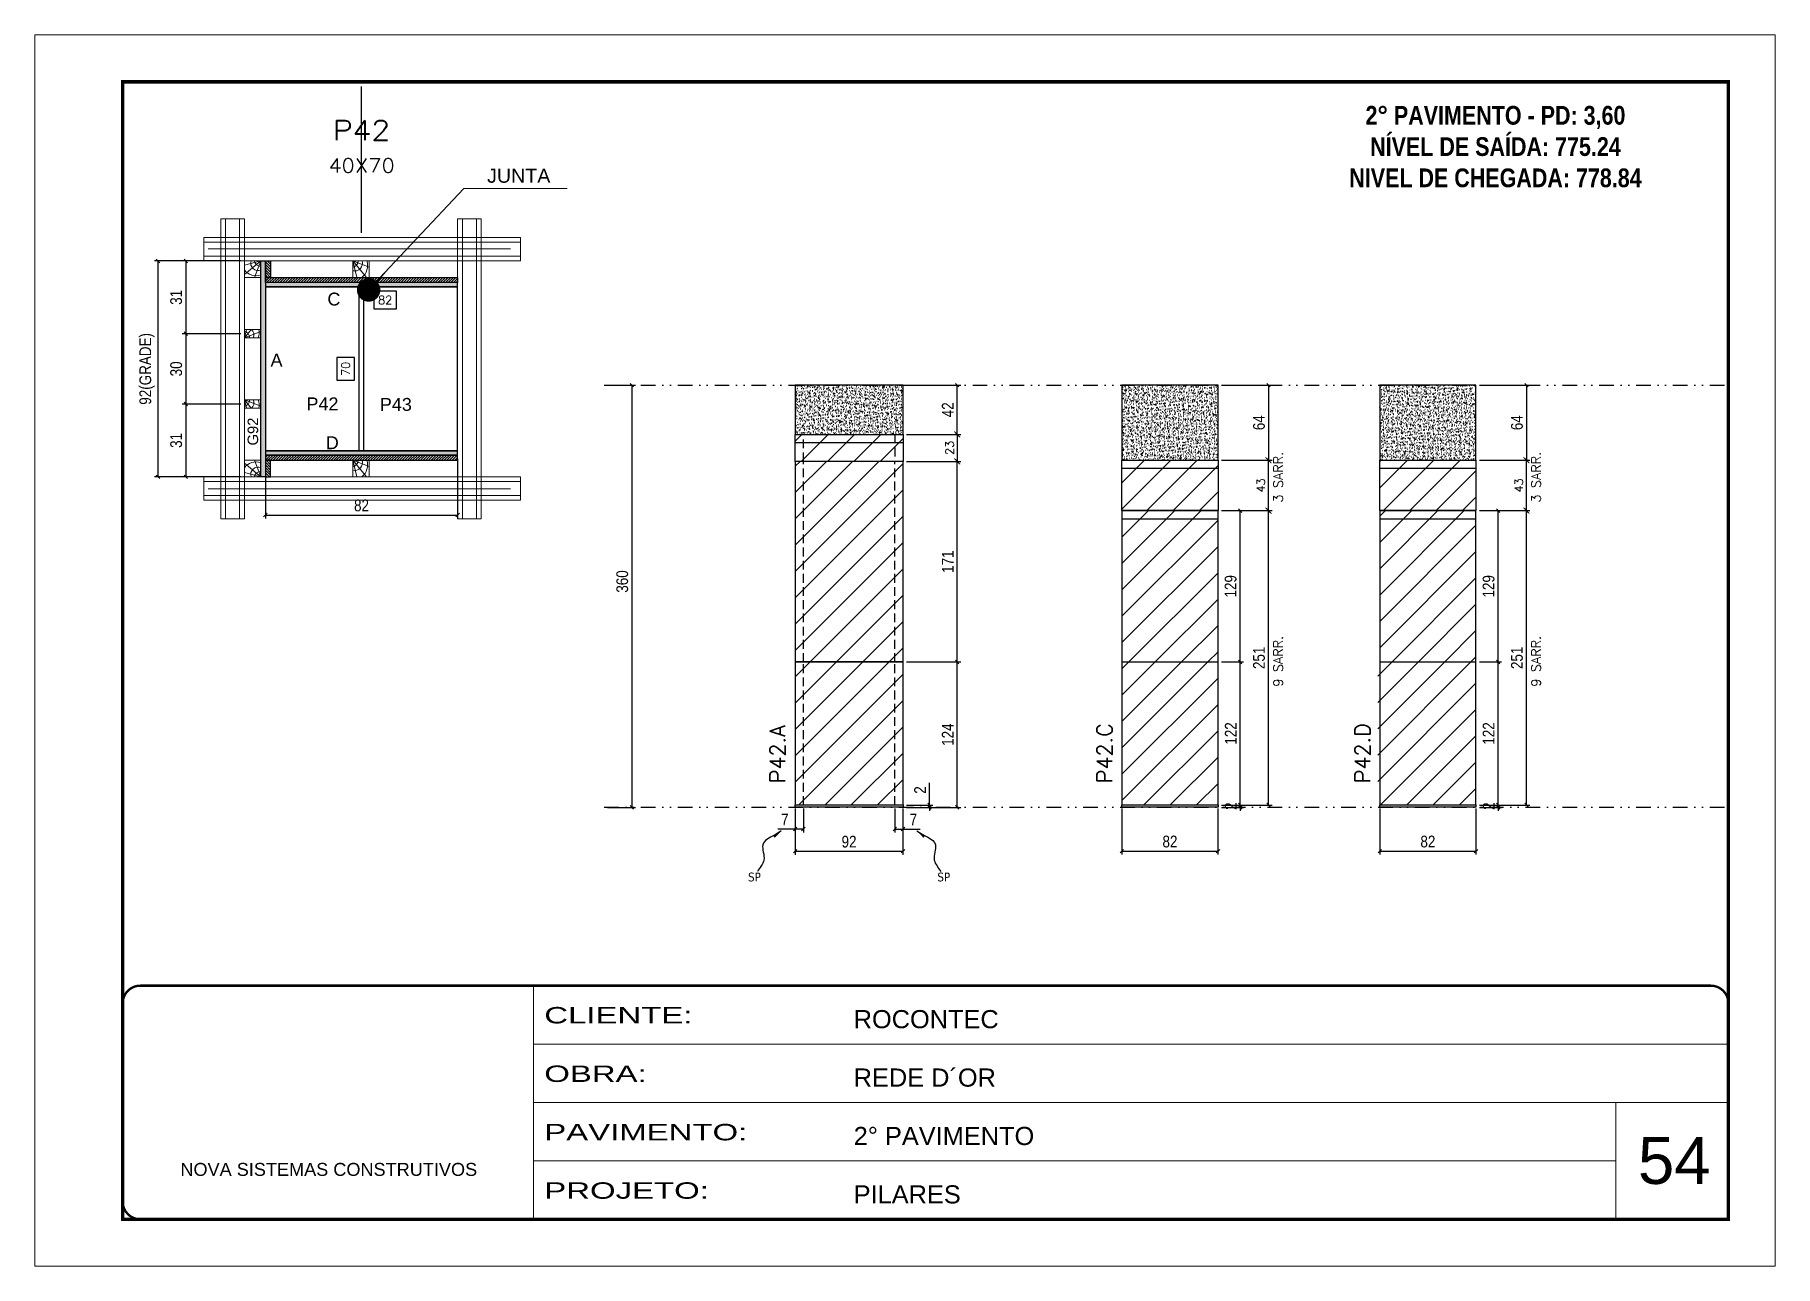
# Model space of a CAD drawing. Extents: x 2949 to 9203, y -16089 to 12527.
# Drawn here: x 4548 to 6033, y -3455 to -2405 of the extents above; entities that cross this region are included whole.
import ezdxf
from ezdxf.enums import TextEntityAlignment as Align

# ---------------------------------------------------------------- set-up
doc = ezdxf.new("R2010")
doc.units = 0
for name, pattern in [('CONTINUO', [0]), ('DASHED', [0.75, 0.5, -0.25]), ('DIVIDE2', [0.625, 0.25, -0.125, 0, -0.125, 0, -0.125]), ('HIDDEN', [0.375, 0.25, -0.125])]:
    doc.linetypes.add(name, pattern=pattern)
for name, color, linetype, lineweight in [('CARIMBO', 255, 'Continuous', 9), ('Folhas', 255, 'Continuous', 9), ('Hachura', 251, 'Continuous', 9), ('Madeira', 126, 'Continuous', 18), ('Perfil Metálico', 224, 'Continuous', 18), ('SARRAFO DE PRESSAO', 251, 'DASHED', 9), ('Texto Seção', 7, 'Continuous', 15)]:
    doc.layers.add(name, color=color, linetype=linetype, lineweight=lineweight)
for name, color, linetype in [('CHAPA', 1, 'Continuous'), ('COTA', 241, 'Continuous'), ('cotas', 4, 'Continuous'), ('MEIO_PONT', 93, 'Continuous'), ('NOMENCLATURA', 7, 'Continuous'), ('Nível', 160, 'Continuous'), ('Painéis', 200, 'Continuous'), ('SARR_2.2x7', 40, 'Continuous'), ('SARRAFO', 251, 'Continuous'), ('Sarrafo de Pressão', 42, 'HIDDEN'), ('texto', 7, 'Continuous'), ('Texto de Titulo', 7, 'Continuous'), ('Texto Qtd Sarr', 242, 'Continuous'), ('TEXTO_GERAL', 7, 'Continuous')]:
    doc.layers.add(name, color=color, linetype=linetype)
doc.styles.add('ARIAL', font='arial.ttf')
doc.styles.add('COTA TECNICA', font='techl___.ttf', dxfattribs={"height": 10})
doc.styles.add('COTA TECNICA 2X', font='techl___.ttf', dxfattribs={"height": 10})
doc.styles.add('COTA TECNICA-50', font='techl___.ttf', dxfattribs={"height": 10})
doc.styles.add('REGUA-120', font='ROMANS.shx', dxfattribs={"height": 15})
doc.styles.add('ROMANC', font='techb___.ttf', dxfattribs={"height": 2.5})
doc.styles.add('ROMANS', font='romans.shx')
doc.styles.add('SANSSERIF', font='sas_____.pfb')
doc.styles.get("Standard").update_dxf_attribs({"font": 'arial.ttf'})
doc.styles.add('Tecnologia', font='')
doc.styles.get('Tecnologia').set_extended_font_data('Forgotten Futurist')
doc.dimstyles.new('3x', dxfattribs={"dimtxt": 10, "dimasz": 5, "dimexe": 7, "dimexo": 5, "dimgap": 4, "dimtad": 1, "dimdec": 4, "dimlfac": 0.333333, "dimdsep": 46, "dimtxsty": 'Standard', "dimblk": 'DOT', "dimcen": 0.09, "dimclrd": 1, "dimclre": 1, "dimclrt": 2, "dimadec": 0, "dimazin": 2, "dimtfac": 1, "dimtdec": 4, "dimtmove": 0, "dimatfit": 3, "dimldrblk": 'DOT', "dimfxl": 1, "dimtolj": 1, "dimtzin": 0, "dimlwd": 9, "dimlwe": 9, "dimarcsym": 0})
doc.dimstyles.new('COTA PAINEL-50', dxfattribs={"dimtxt": 10, "dimasz": 3, "dimexe": 3, "dimexo": 3, "dimgap": 3, "dimtad": 1, "dimdec": 1, "dimzin": 12, "dimdsep": 46, "dimtxsty": 'COTA TECNICA-50', "dimblk1": 'OBLIQUE', "dimblk2": 'OBLIQUE', "dimsah": 1, "dimcen": 0.9, "dimclrd": 4, "dimclre": 4, "dimclrt": 240, "dimadec": 1, "dimazin": 3, "dimtfac": 1, "dimtdec": 1, "dimtmove": 0, "dimatfit": 3, "dimfxl": 1, "dimtolj": 1, "dimtzin": 12, "dimarcsym": 0})
doc.dimstyles.new('Cota Paínel', dxfattribs={"dimtxt": 7, "dimasz": 5, "dimexe": 3, "dimexo": 3, "dimgap": 3, "dimtad": 1, "dimdec": 1, "dimzin": 12, "dimdsep": 46, "dimtxsty": 'ROMANS', "dimblk": 'ARCHTICK', "dimcen": 0, "dimclrd": 4, "dimclre": 4, "dimclrt": 1, "dimadec": 1, "dimazin": 3, "dimtfac": 1, "dimtdec": 1, "dimtmove": 0, "dimatfit": 3, "dimldrblk": 'OBLIQUE', "dimfxl": 1, "dimtolj": 1, "dimtzin": 12, "dimarcsym": 0})
doc.dimstyles.new('PAINEL', dxfattribs={"dimtxt": 10, "dimasz": 3, "dimexe": 3, "dimexo": 3, "dimgap": 3, "dimtad": 1, "dimdec": 1, "dimzin": 12, "dimdsep": 46, "dimtxsty": 'COTA TECNICA', "dimblk1": 'OBLIQUE', "dimblk2": 'OBLIQUE', "dimsah": 1, "dimcen": 0.9, "dimclrd": 4, "dimclre": 4, "dimclrt": 240, "dimadec": 1, "dimazin": 3, "dimtfac": 1, "dimtdec": 1, "dimtmove": 0, "dimatfit": 3, "dimfxl": 1, "dimtolj": 1, "dimtzin": 12, "dimarcsym": 0})
doc.dimstyles.new('SECAO PILAR', dxfattribs={"dimtxt": 10, "dimasz": 3, "dimexe": 3, "dimexo": 3, "dimgap": 3, "dimtad": 1, "dimdec": 1, "dimlfac": 0.5, "dimzin": 12, "dimdsep": 46, "dimtxsty": 'COTA TECNICA 2X', "dimblk1": 'OBLIQUE', "dimblk2": 'OBLIQUE', "dimsah": 1, "dimcen": 0.9, "dimclrd": 256, "dimclre": 256, "dimclrt": 256, "dimadec": 1, "dimazin": 3, "dimtfac": 1, "dimtdec": 1, "dimtmove": 0, "dimatfit": 3, "dimfxl": 1, "dimtolj": 1, "dimtzin": 12, "dimarcsym": 0})
doc.dimstyles.new('SECÇÃO 2', dxfattribs={"dimtxt": 7, "dimasz": 6, "dimexe": 0.18, "dimexo": 2, "dimgap": -4, "dimtad": 3, "dimdec": 1, "dimlfac": 0.5, "dimzin": 12, "dimdsep": 46, "dimtxsty": 'ROMANS', "dimblk": 'ARCHTICK', "dimcen": 0.09, "dimse1": 1, "dimse2": 1, "dimsd1": 1, "dimsd2": 1, "dimclrd": 180, "dimclre": 5, "dimclrt": 1, "dimadec": 0, "dimazin": 3, "dimtfac": 1, "dimtdec": 1, "dimtofl": 0, "dimtmove": 0, "dimatfit": 3, "dimldrblk": 'ARCHTICK', "dimfxl": 1, "dimtolj": 1, "dimtzin": 0, "dimarcsym": 0})
doc.dimstyles.get("Standard").update_dxf_attribs({"dimtxt": 0.18, "dimasz": 0.18, "dimexe": 0.18, "dimexo": 0.0625, "dimgap": 0.09, "dimtad": 0, "dimtih": 1, "dimtoh": 1, "dimdec": 4, "dimzin": 0, "dimdsep": 46, "dimtxsty": 'Standard', "dimcen": 0.09, "dimadec": 0, "dimazin": 0, "dimtfac": 1, "dimtdec": 4, "dimtofl": 0, "dimtmove": 0, "dimatfit": 3, "dimfxl": 1, "dimtolj": 1, "dimtzin": 0, "dimarcsym": 0})
pattern_1 = [(45, (-127594.928, -34199.222), (-11.2253202, 11.2253202), [])]
pattern_2 = [(45, (-127749.46, -34199.222), (-11.2253202, 11.2253202), [])]
pattern_3 = [(50, (-673.6676, -7.241), (5.46554, -0.4781726), [0.5715, -6.2865]), (355, (-673.6676, -7.241), (-1.0573026, 5.7317054), [0.4572, -5.0292175]), (100.451445, (-673.212, -7.281), (4.4082374, 5.2535326), [0.4857003, -5.3427073]), (46.1842, (-673.6676, -5.717), (8.132371, -1.26127), [0.85725, -9.42975]), (96.63556, (-672.99, -5.822), (7.122124, 7.422784), [0.728551, -8.014068]), (351.18415, (-673.6676, -5.717), (7.122124, 7.422784), [0.685799, -7.543792]), (21, (-672.9056, -6.098), (4.5484317, -3.067956), [0.5715, -6.2865]), (326, (-672.9056, -6.098), (1.854061, 5.525639), [0.4572, -5.0292]), (71.451445, (-672.5265, -6.354), (6.4024926, 2.457683), [0.4857003, -5.342698]), (37.5, (-673.6676, -7.2411), (0.0926581, 2.53665117), [0, -4.96824, 0, -5.1054, 0, -5.04825]), (7.5, (-673.6676, -7.2411), (2.0045899, 3.0054172), [0, -2.91084, 0, -4.85394, 0, -1.92405]), (327.5, (-675.3668, -7.2411), (4.06771786, -0.1718623), [0, -1.905, 0, -5.9436, 0, -7.8867]), (317.5, (-676.1288, -7.241), (4.4438754, 0.7627947), [0, -2.4765, 0, -3.94716, 0, -5.6007])]
pattern_4 = [(45, (14313.2807, 20128.2445), (-1.12253202, 1.12253202), [])]

msp = doc.modelspace()

# ---------------------------------------------------------------- texts
at = {"color": 0, "linetype": 'Continuous', "ltscale": 5, "style": 'ARIAL'}
msp.add_text('JUNTA', height=12, dxfattribs=at).set_placement((4933.44, -2530.89))
at = {"layer": 'CARIMBO', "style": 'ARIAL'}
msp.add_text('54', height=40, dxfattribs=at).set_placement((5915.39, -3384.6))
at = {"layer": 'NOMENCLATURA', "color": 2, "insert": (5793.86, -2438.68), "char_height": 16, "attachment_point": 2, "style": 'ROMANC'}
msp.add_mtext_dynamic_manual_height_columns('\\P2° PAVIMENTO - PD: 3,60\\PNÍVEL DE SAÍDA: 775.24\\PNIVEL DE CHEGADA: 778.84', width=300.2766, gutter_width=1, heights=[0], dxfattribs=at)
at = {"layer": 'texto', "color": 0, "char_height": 7.5, "attachment_point": 5}
for insert in [(5161.57, -3122.95), (5323.12, -3122.95)]:
    msp.add_mtext('{\\fTahoma|b0|i0|c0|p34;\\C4;SP}', dxfattribs=dict(at, insert=insert))
at = {"layer": 'Texto Seção', "linetype": 'Continuous', "style": 'ROMANS'}
for s, p in [('3 SARR.', (5612.39, -2803.58)), ('3 SARR.', (5832.46, -2803.58)), ('9 SARR.', (5612.39, -2960.54)), ('9 SARR.', (5832.46, -2960.54))]:
    msp.add_text(s, height=8, rotation=90, dxfattribs=at).set_placement(p)
at = {"layer": 'Texto Seção', "char_height": 13, "width": 285.3299, "attachment_point": 7, "rotation": 90, "style": 'REGUA-120'}
for s, insert in [('P42.A', (5187.79, -3042.99)), ('P42.C', (5466.79, -3042.99)), ('P42.D', (5686.86, -3042.99))]:
    msp.add_mtext(s, dxfattribs=dict(at, insert=insert))
at = {"layer": 'TEXTO_GERAL', "style": 'ARIAL'}
for s, p in [('C', (4802.74, -2630.06)), ('A', (4753.79, -2682.12)), ('P42', (4792.97, -2719.45)), ('P43', (4855.59, -2719.89)), ('D', (4801.33, -2752.56))]:
    msp.add_text(s, height=11, dxfattribs=at).set_placement(p, align=Align.MIDDLE_CENTER)
at = {"layer": 'TEXTO_GERAL', "color": 0, "linetype": 'Continuous', "style": 'SANSSERIF'}
msp.add_text('G92', height=9, rotation=90, dxfattribs=at).set_placement((4733.6, -2754.9), align=Align.MIDDLE_LEFT)

# ---------------------------------------------------------------- blocks, each defined once
blk = doc.blocks.new('9999999999')
at = {"color": 30, "linetype": 'CONTINUO'}
for p, q in [((98564.6, 34230.2), (98564.6, 34429.4)), ((98564.6, 34379.6), (99584, 34379.6)), ((98564.6, 34329.8), (99488, 34329.8)), ((99584, 34329.8), (99488, 34329.8)), ((99488, 34329.8), (99488, 34230.2)), ((98564.6, 34280), (99488, 34280))]:
    blk.add_line(p, q, dxfattribs=at)
at = {"color": 30, "linetype": 'CONTINUO', "const_width": 2}
blk.add_lwpolyline([(99584, 34230.2), (99584, 34414.4, 0.414214), (99569, 34429.4), (98229, 34429.4, 0.414214), (98214, 34414.4), (98214, 34245.2, 0.414214), (98229, 34230.2), (99584, 34230.2)], format="xyb", dxfattribs=at)
at = {"layer": 'Folhas'}
blk.add_lwpolyline([(98139, 34190.2), (99624, 34190.2), (99624, 35240.2), (98139, 35240.2)], close=True, dxfattribs=at)
at = {"layer": 'Folhas', "color": 30, "const_width": 3}
blk.add_lwpolyline([(98214, 34230.2), (99584, 34230.2), (99584, 35200.2), (98214, 35200.2)], close=True, dxfattribs=at)
at = {"color": 7, "linetype": 'Continuous', "ltscale": 5, "style": 'ARIAL'}
for s, height, p in [('ROCONTEC', 15.48, (98837.7, 34393.1)), ('REDE D´OR', 15.48, (98837.7, 34343.3)), ('2° PAVIMENTO', 15.483, (98837.7, 34293.5)), ('NOVA SISTEMAS CONSTRUTIVOS', 11.059, (98263.2, 34267.2)), ('PILARES', 15.48, (98837.7, 34243.7))]:
    blk.add_text(s, height=height, dxfattribs=at).set_placement(p)
at = {"layer": 'Folhas', "color": 7, "style": 'Tecnologia', "width": 1.5}
for s, p in [('CLIENTE:', (98573.7, 34397.2)), ('OBRA:', (98573.7, 34347.3)), ('PAVIMENTO:', (98573.7, 34297.5)), ('PROJETO:', (98573.7, 34247.7))]:
    blk.add_text(s, height=14, dxfattribs=at).set_placement(p)
blk = doc.blocks.new('_Oblique')
at = {"color": 0, "linetype": 'ByBlock', "lineweight": -2}
blk.add_line((-0.5, -0.5), (0.5, 0.5), dxfattribs=at)
blk = doc.blocks.new('*D1886')
at = {"layer": 'cotas', "color": 4, "linetype": 'ByBlock', "lineweight": -2, "transparency": 16777216}
for p, q in [((5036.3, -2703.5), (5060, -2703.5)), ((5057, -2703.5), (5057, -3063.5)), ((5036.3, -3063.5), (5060, -3063.5))]:
    blk.add_line(p, q, dxfattribs=at)
at = {"layer": 'Defpoints', "color": 0, "linetype": 'ByBlock', "transparency": 16777216}
for p in [(5033.3, -2703.5), (5033.3, -3063.5), (5057, -3063.5)]:
    blk.add_point(p, dxfattribs=at)
at = {"layer": 'cotas', "color": 4, "linetype": 'ByBlock', "lineweight": -2, "transparency": 16777216, "xscale": 3, "yscale": 3, "zscale": 3}
for p, rotation in [((5057, -2703.5), 90), ((5057, -3063.5), 270)]:
    blk.add_blockref('_Oblique', p, dxfattribs=dict(at, rotation=rotation))
at = {"layer": 'cotas', "color": 240, "linetype": 'ByBlock', "transparency": 16777216, "insert": (5048.8, -2870.9), "char_height": 10, "attachment_point": 5, "rotation": 90, "style": 'COTA TECNICA'}
blk.add_mtext('\\A1;360', dxfattribs=at)
blk = doc.blocks.new('*D1868')
at = {"layer": 'COTA', "color": 4, "lineweight": -2, "transparency": 16777216}
for p, q in [((5196.3, -3064.5), (5196.3, -3103.9)), ((5288.3, -3064.5), (5288.3, -3103.9)), ((5196.3, -3100.9), (5288.3, -3100.9))]:
    blk.add_line(p, q, dxfattribs=at)
at = {"layer": 'Defpoints', "color": 0, "transparency": 16777216}
for p in [(5196.3, -3061.5), (5288.3, -3061.5), (5288.3, -3100.9)]:
    blk.add_point(p, dxfattribs=at)
at = {"layer": 'COTA', "color": 4, "lineweight": -2, "transparency": 16777216, "xscale": 3, "yscale": 3, "zscale": 3, "rotation": 180}
blk.add_blockref('_Oblique', (5196.3, -3100.9), dxfattribs=at)
at = {"layer": 'COTA', "color": 4, "lineweight": -2, "transparency": 16777216, "xscale": 3, "yscale": 3, "zscale": 3}
blk.add_blockref('_Oblique', (5288.3, -3100.9), dxfattribs=at)
at = {"layer": 'COTA', "color": 240, "transparency": 16777216, "insert": (5242.3, -3092.8), "char_height": 10, "attachment_point": 5, "style": 'COTA TECNICA'}
blk.add_mtext('\\A1;92', dxfattribs=at)
blk = doc.blocks.new('*D1869')
at = {"layer": 'COTA', "color": 4, "lineweight": -2, "transparency": 16777216}
for p, q in [((5291.3, -2703.5), (5337.6, -2703.5)), ((5334.6, -2745.5), (5334.6, -2703.5)), ((5291.3, -2745.5), (5337.6, -2745.5))]:
    blk.add_line(p, q, dxfattribs=at)
at = {"layer": 'Defpoints', "color": 0, "transparency": 16777216}
for p in [(5288.3, -2703.5), (5334.6, -2703.5), (5288.3, -2745.5)]:
    blk.add_point(p, dxfattribs=at)
at = {"layer": 'COTA', "color": 4, "lineweight": -2, "transparency": 16777216, "xscale": 3, "yscale": 3, "zscale": 3}
for p, rotation in [((5334.6, -2703.5), 90), ((5334.6, -2745.5), 270)]:
    blk.add_blockref('_Oblique', p, dxfattribs=dict(at, rotation=rotation))
at = {"layer": 'COTA', "color": 240, "transparency": 16777216, "insert": (5326.5, -2724.5), "char_height": 10, "attachment_point": 5, "rotation": 90, "style": 'COTA TECNICA'}
blk.add_mtext('\\A1;42', dxfattribs=at)
blk = doc.blocks.new('*D1870')
at = {"layer": 'COTA', "color": 4, "lineweight": -2, "transparency": 16777216}
for p, q in [((5196.3, -3066.5), (5196.3, -3085)), ((5203.3, -3064.5), (5203.3, -3085)), ((5196.3, -3082), (5181.6, -3082)), ((5203.3, -3082), (5196.3, -3082))]:
    blk.add_line(p, q, dxfattribs=at)
at = {"layer": 'Defpoints', "color": 0, "transparency": 16777216}
for p in [(5196.3, -3063.5), (5203.3, -3061.5), (5196.3, -3082)]:
    blk.add_point(p, dxfattribs=at)
at = {"layer": 'COTA', "color": 4, "lineweight": -2, "transparency": 16777216, "xscale": 3, "yscale": 3, "zscale": 3, "rotation": 180}
blk.add_blockref('_Oblique', (5196.3, -3082), dxfattribs=at)
at = {"layer": 'COTA', "color": 4, "lineweight": -2, "transparency": 16777216, "xscale": 3, "yscale": 3, "zscale": 3}
blk.add_blockref('_Oblique', (5203.3, -3082), dxfattribs=at)
at = {"layer": 'COTA', "color": 240, "transparency": 16777216, "insert": (5187.5, -3073.9), "char_height": 10, "attachment_point": 5, "style": 'COTA TECNICA-50'}
blk.add_mtext('\\A1;7', dxfattribs=at)
blk = doc.blocks.new('*D1871')
at = {"layer": 'COTA', "color": 4, "lineweight": -2, "transparency": 16777216}
for p, q in [((5281.3, -3064.5), (5281.3, -3085)), ((5288.3, -3066.5), (5288.3, -3085)), ((5281.3, -3082), (5288.3, -3082)), ((5288.3, -3082), (5303.1, -3082))]:
    blk.add_line(p, q, dxfattribs=at)
at = {"layer": 'Defpoints', "color": 0, "transparency": 16777216}
for p in [(5281.3, -3061.5), (5288.3, -3063.5), (5288.3, -3082)]:
    blk.add_point(p, dxfattribs=at)
at = {"layer": 'COTA', "color": 4, "lineweight": -2, "transparency": 16777216, "xscale": 3, "yscale": 3, "zscale": 3, "rotation": 180}
blk.add_blockref('_Oblique', (5281.3, -3082), dxfattribs=at)
at = {"layer": 'COTA', "color": 4, "lineweight": -2, "transparency": 16777216, "xscale": 3, "yscale": 3, "zscale": 3}
blk.add_blockref('_Oblique', (5288.3, -3082), dxfattribs=at)
at = {"layer": 'COTA', "color": 240, "transparency": 16777216, "insert": (5297.2, -3073.9), "char_height": 10, "attachment_point": 5, "style": 'COTA TECNICA-50'}
blk.add_mtext('\\A1;7', dxfattribs=at)
blk = doc.blocks.new('*D1872')
at = {"layer": 'COTA', "color": 4, "lineweight": -2, "transparency": 16777216}
for p, q in [((5291.3, -2939.5), (5337.6, -2939.5)), ((5334.6, -3063.5), (5334.6, -2939.5)), ((5291.3, -3063.5), (5337.6, -3063.5))]:
    blk.add_line(p, q, dxfattribs=at)
at = {"layer": 'Defpoints', "color": 0, "transparency": 16777216}
for p in [(5288.3, -2939.5), (5334.6, -2939.5), (5288.3, -3063.5)]:
    blk.add_point(p, dxfattribs=at)
at = {"layer": 'COTA', "color": 4, "lineweight": -2, "transparency": 16777216, "xscale": 3, "yscale": 3, "zscale": 3}
for p, rotation in [((5334.6, -2939.5), 90), ((5334.6, -3063.5), 270)]:
    blk.add_blockref('_Oblique', p, dxfattribs=dict(at, rotation=rotation))
at = {"layer": 'COTA', "color": 240, "transparency": 16777216, "insert": (5326.5, -3001.5), "char_height": 10, "attachment_point": 5, "rotation": 90, "style": 'COTA TECNICA-50'}
blk.add_mtext('\\A1;124', dxfattribs=at)
blk = doc.blocks.new('*D1873')
at = {"layer": 'COTA', "color": 4, "lineweight": -2, "transparency": 16777216}
for p, q in [((5310.9, -3061.5), (5310.9, -3042.7)), ((5291.3, -3061.5), (5313.9, -3061.5)), ((5291.3, -3063.5), (5313.9, -3063.5)), ((5310.9, -3063.5), (5310.9, -3061.5)), ((5310.9, -3063.5), (5310.9, -3066.5))]:
    blk.add_line(p, q, dxfattribs=at)
at = {"layer": 'Defpoints', "color": 0, "transparency": 16777216}
for p in [(5288.3, -3061.5), (5288.3, -3063.5), (5310.9, -3063.5)]:
    blk.add_point(p, dxfattribs=at)
at = {"layer": 'COTA', "color": 4, "lineweight": -2, "transparency": 16777216, "xscale": 3, "yscale": 3, "zscale": 3}
for p, rotation in [((5310.9, -3061.5), 270), ((5310.9, -3063.5), 90)]:
    blk.add_blockref('_Oblique', p, dxfattribs=dict(at, rotation=rotation))
at = {"layer": 'COTA', "color": 240, "transparency": 16777216, "insert": (5302.9, -3048.7), "char_height": 10, "attachment_point": 5, "rotation": 90, "style": 'COTA TECNICA-50'}
blk.add_mtext('\\A1;2', dxfattribs=at)
blk = doc.blocks.new('*D1874')
at = {"layer": 'COTA', "color": 180, "lineweight": -2, "transparency": 16777216}
for p, q in [((4820.3, -2679.9), (4805.3, -2679.9)), ((4805.3, -2679.9), (4805.3, -2699.2)), ((4820.3, -2699.2), (4820.3, -2679.9)), ((4805.3, -2699.2), (4820.3, -2699.2))]:
    blk.add_line(p, q, dxfattribs=at)
at = {"layer": 'Defpoints', "color": 0, "transparency": 16777216}
for p in [(4744.3, -2619.6), (4744.3, -2759.6), (4824.3, -2759.6)]:
    blk.add_point(p, dxfattribs=at)
at = {"layer": 'COTA', "color": 1, "transparency": 16777216, "insert": (4812.8, -2689.6), "char_height": 7, "attachment_point": 5, "rotation": 90, "style": 'ROMANS'}
blk.add_mtext('\\A1;70', dxfattribs=at)
blk = doc.blocks.new('_ArchTick')
at = {"color": 0, "linetype": 'ByBlock', "const_width": 0.15}
blk.add_lwpolyline([(-0.5, -0.5), (0.5, 0.5)], dxfattribs=at)
blk = doc.blocks.new('*D1875')
at = {"layer": 'COTA', "color": 180, "lineweight": -2, "transparency": 16777216}
for p, q in [((4856.2, -2623.4), (4836.8, -2623.4)), ((4836.8, -2623.4), (4836.8, -2638.4)), ((4856.2, -2638.4), (4856.2, -2623.4)), ((4836.8, -2638.4), (4856.2, -2638.4))]:
    blk.add_line(p, q, dxfattribs=at)
at = {"layer": 'Defpoints', "color": 0, "transparency": 16777216}
for p in [(4744.3, -2619.6), (4908.3, -2619.6), (4908.3, -2642.4)]:
    blk.add_point(p, dxfattribs=at)
at = {"layer": 'COTA', "color": 1, "transparency": 16777216, "insert": (4846.5, -2630.9), "char_height": 7, "attachment_point": 5, "style": 'ROMANS'}
blk.add_mtext('\\A1;82', dxfattribs=at)
blk = doc.blocks.new('titulo1')
at = {"layer": 'Defpoints', "color": 252, "linetype": 'HIDDEN', "ltscale": 2}
blk.add_line((0, 0), (0, 125), dxfattribs=at)
at = {"layer": 'Defpoints', "style": 'ROMANS', "oblique": 15}
blk.add_attdef('FOLHA', text='', height=10, dxfattribs=at).set_placement((0, 15.6), align=Align.MIDDLE_CENTER)
at = {"layer": 'Texto Qtd Sarr', "color": 3, "style": 'ROMANS', "oblique": 15}
for tag, height, p in [('TITULO', 17, (0, 71.4)), ('SEÇÃO', 12, (0, 41.5))]:
    blk.add_attdef(tag, text='', height=height, dxfattribs=at).set_placement(p, align=Align.MIDDLE_CENTER)
blk = doc.blocks.new('*D1876')
at = {"layer": 'COTA', "lineweight": -2, "transparency": 16777216}
for p, q in [((4723.3, -2597.6), (4649.6, -2597.6)), ((4652.6, -2597.6), (4652.6, -2781.6)), ((4723.3, -2781.6), (4649.6, -2781.6))]:
    blk.add_line(p, q, dxfattribs=at)
at = {"layer": 'Defpoints', "color": 0, "transparency": 16777216}
for p in [(4726.3, -2597.6), (4652.6, -2781.6), (4726.3, -2781.6)]:
    blk.add_point(p, dxfattribs=at)
at = {"layer": 'COTA', "lineweight": -2, "transparency": 16777216, "xscale": 3, "yscale": 3, "zscale": 3}
for p, rotation in [((4652.6, -2597.6), 90), ((4652.6, -2781.6), 270)]:
    blk.add_blockref('_Oblique', p, dxfattribs=dict(at, rotation=rotation))
at = {"layer": 'COTA', "transparency": 16777216, "insert": (4643.3, -2689.6), "char_height": 10, "attachment_point": 5, "rotation": 90, "style": 'COTA TECNICA 2X'}
blk.add_mtext('\\A1;92(GRADE)', dxfattribs=at)
blk = doc.blocks.new('*D1877')
at = {"layer": 'COTA', "lineweight": -2, "transparency": 16777216}
for p, q in [((4723.3, -2719.6), (4673.4, -2719.6)), ((4676.4, -2719.6), (4676.4, -2781.6)), ((4723.3, -2781.6), (4673.4, -2781.6))]:
    blk.add_line(p, q, dxfattribs=at)
at = {"layer": 'Defpoints', "color": 0, "transparency": 16777216}
for p in [(4726.3, -2719.6), (4676.4, -2781.6), (4726.3, -2781.6)]:
    blk.add_point(p, dxfattribs=at)
at = {"layer": 'COTA', "lineweight": -2, "transparency": 16777216, "xscale": 3, "yscale": 3, "zscale": 3}
for p, rotation in [((4676.4, -2719.6), 90), ((4676.4, -2781.6), 270)]:
    blk.add_blockref('_Oblique', p, dxfattribs=dict(at, rotation=rotation))
at = {"layer": 'COTA', "transparency": 16777216, "insert": (4668.2, -2750.6), "char_height": 10, "attachment_point": 5, "rotation": 90, "style": 'COTA TECNICA 2X'}
blk.add_mtext('\\A1;31', dxfattribs=at)
blk = doc.blocks.new('PONTALETE')
at = {"layer": 'Madeira'}
for q in [(2.71, 7), (7, 5.76), (7, 1.74)]:
    blk.add_line((0, 0), q, dxfattribs=at)
blk.add_lwpolyline([(0, 0), (7, 0), (7, 7), (0, 7)], close=True, dxfattribs=at)
for centre, radius, start, end in [((2.04, 0.06), 6.23, 37.28179, 109.09128), ((1.09, 0.9), 3.19, 343.60304, 109.98471), ((-0.21, -0.78), 3.09, 14.63219, 86.0383)]:
    blk.add_arc(centre, radius, start, end, dxfattribs=at)
blk = doc.blocks.new('MEIO PONTALETE')
at = {"layer": 'Madeira'}
for q in [(2.71, 7), (3.5, 2.88), (3.5, 0.87)]:
    blk.add_line((0, 0), q, dxfattribs=at)
blk.add_lwpolyline([(0, 0), (3.5, 0), (3.5, 7), (0, 7)], close=True, dxfattribs=at)
for centre, radius, start, end in [((2.04, 0.06), 6.23, 76.44987, 109.09128), ((1.09, 0.9), 3.19, 40.90626, 109.98471), ((-0.21, -0.78), 3.09, 14.63219, 86.0383)]:
    blk.add_arc(centre, radius, start, end, dxfattribs=at)
blk = doc.blocks.new('*D1878')
at = {"layer": 'COTA', "lineweight": -2, "transparency": 16777216}
for p, q in [((4723.3, -2597.6), (4673.4, -2597.6)), ((4676.4, -2597.6), (4676.4, -2659.6)), ((4723.3, -2659.6), (4673.4, -2659.6))]:
    blk.add_line(p, q, dxfattribs=at)
at = {"layer": 'Defpoints', "color": 0, "transparency": 16777216}
for p in [(4726.3, -2597.6), (4676.4, -2659.6), (4726.3, -2659.6)]:
    blk.add_point(p, dxfattribs=at)
at = {"layer": 'COTA', "lineweight": -2, "transparency": 16777216, "xscale": 3, "yscale": 3, "zscale": 3}
for p, rotation in [((4676.4, -2597.6), 90), ((4676.4, -2659.6), 270)]:
    blk.add_blockref('_Oblique', p, dxfattribs=dict(at, rotation=rotation))
at = {"layer": 'COTA', "transparency": 16777216, "insert": (4668.2, -2628.6), "char_height": 10, "attachment_point": 5, "rotation": 90, "style": 'COTA TECNICA 2X'}
blk.add_mtext('\\A1;31', dxfattribs=at)
blk = doc.blocks.new('*D1879')
at = {"layer": 'COTA', "lineweight": -2, "transparency": 16777216}
for p, q in [((4723.3, -2659.6), (4673.4, -2659.6)), ((4676.4, -2659.6), (4676.4, -2719.6)), ((4723.3, -2719.6), (4673.4, -2719.6))]:
    blk.add_line(p, q, dxfattribs=at)
at = {"layer": 'Defpoints', "color": 0, "transparency": 16777216}
for p in [(4726.3, -2659.6), (4676.4, -2719.6), (4726.3, -2719.6)]:
    blk.add_point(p, dxfattribs=at)
at = {"layer": 'COTA', "lineweight": -2, "transparency": 16777216, "xscale": 3, "yscale": 3, "zscale": 3}
for p, rotation in [((4676.4, -2659.6), 90), ((4676.4, -2719.6), 270)]:
    blk.add_blockref('_Oblique', p, dxfattribs=dict(at, rotation=rotation))
at = {"layer": 'COTA', "transparency": 16777216, "insert": (4668.2, -2689.6), "char_height": 10, "attachment_point": 5, "rotation": 90, "style": 'COTA TECNICA 2X'}
blk.add_mtext('\\A1;30', dxfattribs=at)
blk = doc.blocks.new('*D1887')
at = {"layer": 'COTA', "lineweight": -2, "transparency": 16777216}
for p, q in [((4744.3, -2766.2), (4744.3, -2817.2)), ((4908.3, -2766.2), (4908.3, -2817.2)), ((4744.3, -2814.2), (4908.3, -2814.2))]:
    blk.add_line(p, q, dxfattribs=at)
at = {"layer": 'Defpoints', "color": 0, "transparency": 16777216}
for p in [(4744.3, -2763.2), (4908.3, -2763.2), (4908.3, -2814.2)]:
    blk.add_point(p, dxfattribs=at)
at = {"layer": 'COTA', "lineweight": -2, "transparency": 16777216, "xscale": 3, "yscale": 3, "zscale": 3, "rotation": 180}
blk.add_blockref('_Oblique', (4744.3, -2814.2), dxfattribs=at)
at = {"layer": 'COTA', "lineweight": -2, "transparency": 16777216, "xscale": 3, "yscale": 3, "zscale": 3}
blk.add_blockref('_Oblique', (4908.3, -2814.2), dxfattribs=at)
at = {"layer": 'COTA', "transparency": 16777216, "insert": (4826.3, -2806.1), "char_height": 10, "attachment_point": 5, "style": 'COTA TECNICA 2X'}
blk.add_mtext('\\A1;82', dxfattribs=at)
blk = doc.blocks.new('*D1880')
at = {"layer": 'COTA', "color": 4, "lineweight": -2, "transparency": 16777216}
for p, q in [((5475.1, -3064.5), (5475.1, -3103.8)), ((5557.1, -3064.5), (5557.1, -3103.8)), ((5475.1, -3100.8), (5557.1, -3100.8))]:
    blk.add_line(p, q, dxfattribs=at)
at = {"layer": 'Defpoints', "color": 0, "transparency": 16777216}
for p in [(5475.1, -3061.5), (5557.1, -3061.5), (5557.1, -3100.8)]:
    blk.add_point(p, dxfattribs=at)
at = {"layer": 'COTA', "color": 4, "lineweight": -2, "transparency": 16777216, "xscale": 3, "yscale": 3, "zscale": 3, "rotation": 180}
blk.add_blockref('_Oblique', (5475.1, -3100.8), dxfattribs=at)
at = {"layer": 'COTA', "color": 4, "lineweight": -2, "transparency": 16777216, "xscale": 3, "yscale": 3, "zscale": 3}
blk.add_blockref('_Oblique', (5557.1, -3100.8), dxfattribs=at)
at = {"layer": 'COTA', "color": 240, "transparency": 16777216, "insert": (5516.1, -3092.7), "char_height": 10, "attachment_point": 5, "style": 'COTA TECNICA'}
blk.add_mtext('\\A1;82', dxfattribs=at)
blk = doc.blocks.new('*D1881')
at = {"layer": 'COTA', "color": 4, "lineweight": -2, "transparency": 16777216}
for p, q in [((5576, -3061.5), (5576, -3058.5)), ((5560.1, -3061.5), (5579, -3061.5)), ((5560.1, -3063.5), (5579, -3063.5)), ((5576, -3063.5), (5576, -3061.5)), ((5576, -3063.5), (5576, -3066.5))]:
    blk.add_line(p, q, dxfattribs=at)
at = {"layer": 'Defpoints', "color": 0, "transparency": 16777216}
for p in [(5557.1, -3061.5), (5557.1, -3063.5), (5576, -3061.5)]:
    blk.add_point(p, dxfattribs=at)
at = {"layer": 'COTA', "color": 4, "lineweight": -2, "transparency": 16777216, "xscale": 3, "yscale": 3, "zscale": 3}
for p, rotation in [((5576, -3061.5), 270), ((5576, -3063.5), 90)]:
    blk.add_blockref('_Oblique', p, dxfattribs=dict(at, rotation=rotation))
at = {"layer": 'COTA', "color": 240, "transparency": 16777216, "insert": (5568, -3062.5), "char_height": 10, "attachment_point": 5, "rotation": 90, "style": 'COTA TECNICA-50'}
blk.add_mtext('\\A1;2', dxfattribs=at)
blk = doc.blocks.new('*D1888')
at = {"layer": 'COTA', "color": 4, "linetype": 'ByBlock', "lineweight": -2, "transparency": 16777216}
for p, q in [((5560.1, -2703.5), (5603.2, -2703.5)), ((5600.2, -2703.5), (5600.2, -2767.5)), ((5560.1, -2767.5), (5603.2, -2767.5))]:
    blk.add_line(p, q, dxfattribs=at)
at = {"layer": 'Defpoints', "color": 0, "linetype": 'ByBlock', "transparency": 16777216}
for p in [(5557.1, -2703.5), (5557.1, -2767.5), (5600.2, -2767.5)]:
    blk.add_point(p, dxfattribs=at)
at = {"layer": 'COTA', "color": 4, "linetype": 'ByBlock', "lineweight": -2, "transparency": 16777216, "xscale": 3, "yscale": 3, "zscale": 3}
for p, rotation in [((5600.2, -2703.5), 90), ((5600.2, -2767.5), 270)]:
    blk.add_blockref('_Oblique', p, dxfattribs=dict(at, rotation=rotation))
at = {"layer": 'COTA', "color": 240, "linetype": 'ByBlock', "transparency": 16777216, "insert": (5592.1, -2735.5), "char_height": 10, "attachment_point": 5, "rotation": 90, "style": 'COTA TECNICA'}
blk.add_mtext('\\A1;64', dxfattribs=at)
blk = doc.blocks.new('*D1889')
at = {"layer": 'COTA', "color": 4, "linetype": 'ByBlock', "lineweight": -2, "transparency": 16777216}
for p, q in [((5560.1, -2810.5), (5603.2, -2810.5)), ((5600.2, -3061.5), (5600.2, -2810.5)), ((5560.1, -3061.5), (5603.2, -3061.5))]:
    blk.add_line(p, q, dxfattribs=at)
at = {"layer": 'Defpoints', "color": 0, "linetype": 'ByBlock', "transparency": 16777216}
for p in [(5557.1, -2810.5), (5600.2, -2810.5), (5557.1, -3061.5)]:
    blk.add_point(p, dxfattribs=at)
at = {"layer": 'COTA', "color": 4, "linetype": 'ByBlock', "lineweight": -2, "transparency": 16777216, "xscale": 3, "yscale": 3, "zscale": 3}
for p, rotation in [((5600.2, -2810.5), 90), ((5600.2, -3061.5), 270)]:
    blk.add_blockref('_Oblique', p, dxfattribs=dict(at, rotation=rotation))
at = {"layer": 'COTA', "color": 240, "linetype": 'ByBlock', "transparency": 16777216, "insert": (5592.1, -2936), "char_height": 10, "attachment_point": 5, "rotation": 90, "style": 'COTA TECNICA'}
blk.add_mtext('\\A1;251', dxfattribs=at)
blk = doc.blocks.new('*D1882')
at = {"layer": 'COTA', "color": 4, "lineweight": -2, "transparency": 16777216}
for p, q in [((5695.2, -3064.5), (5695.2, -3103.8)), ((5777.2, -3064.5), (5777.2, -3103.8)), ((5695.2, -3100.8), (5777.2, -3100.8))]:
    blk.add_line(p, q, dxfattribs=at)
at = {"layer": 'Defpoints', "color": 0, "transparency": 16777216}
for p in [(5695.2, -3061.5), (5777.2, -3061.5), (5777.2, -3100.8)]:
    blk.add_point(p, dxfattribs=at)
at = {"layer": 'COTA', "color": 4, "lineweight": -2, "transparency": 16777216, "xscale": 3, "yscale": 3, "zscale": 3, "rotation": 180}
blk.add_blockref('_Oblique', (5695.2, -3100.8), dxfattribs=at)
at = {"layer": 'COTA', "color": 4, "lineweight": -2, "transparency": 16777216, "xscale": 3, "yscale": 3, "zscale": 3}
blk.add_blockref('_Oblique', (5777.2, -3100.8), dxfattribs=at)
at = {"layer": 'COTA', "color": 240, "transparency": 16777216, "insert": (5736.2, -3092.7), "char_height": 10, "attachment_point": 5, "style": 'COTA TECNICA'}
blk.add_mtext('\\A1;82', dxfattribs=at)
blk = doc.blocks.new('*D1883')
at = {"layer": 'COTA', "color": 4, "lineweight": -2, "transparency": 16777216}
for p, q in [((5796.1, -3061.5), (5796.1, -3058.5)), ((5780.2, -3061.5), (5799.1, -3061.5)), ((5780.2, -3063.5), (5799.1, -3063.5)), ((5796.1, -3063.5), (5796.1, -3061.5)), ((5796.1, -3063.5), (5796.1, -3066.5))]:
    blk.add_line(p, q, dxfattribs=at)
at = {"layer": 'Defpoints', "color": 0, "transparency": 16777216}
for p in [(5777.2, -3061.5), (5777.2, -3063.5), (5796.1, -3061.5)]:
    blk.add_point(p, dxfattribs=at)
at = {"layer": 'COTA', "color": 4, "lineweight": -2, "transparency": 16777216, "xscale": 3, "yscale": 3, "zscale": 3}
for p, rotation in [((5796.1, -3061.5), 270), ((5796.1, -3063.5), 90)]:
    blk.add_blockref('_Oblique', p, dxfattribs=dict(at, rotation=rotation))
at = {"layer": 'COTA', "color": 240, "transparency": 16777216, "insert": (5788.1, -3062.5), "char_height": 10, "attachment_point": 5, "rotation": 90, "style": 'COTA TECNICA-50'}
blk.add_mtext('\\A1;2', dxfattribs=at)
blk = doc.blocks.new('*D1890')
at = {"layer": 'COTA', "color": 4, "linetype": 'ByBlock', "lineweight": -2, "transparency": 16777216}
for p, q in [((5780.2, -2703.5), (5823.3, -2703.5)), ((5820.3, -2703.5), (5820.3, -2767.5)), ((5780.2, -2767.5), (5823.3, -2767.5))]:
    blk.add_line(p, q, dxfattribs=at)
at = {"layer": 'Defpoints', "color": 0, "linetype": 'ByBlock', "transparency": 16777216}
for p in [(5777.2, -2703.5), (5777.2, -2767.5), (5820.3, -2767.5)]:
    blk.add_point(p, dxfattribs=at)
at = {"layer": 'COTA', "color": 4, "linetype": 'ByBlock', "lineweight": -2, "transparency": 16777216, "xscale": 3, "yscale": 3, "zscale": 3}
for p, rotation in [((5820.3, -2703.5), 90), ((5820.3, -2767.5), 270)]:
    blk.add_blockref('_Oblique', p, dxfattribs=dict(at, rotation=rotation))
at = {"layer": 'COTA', "color": 240, "linetype": 'ByBlock', "transparency": 16777216, "insert": (5812.2, -2735.5), "char_height": 10, "attachment_point": 5, "rotation": 90, "style": 'COTA TECNICA'}
blk.add_mtext('\\A1;64', dxfattribs=at)
blk = doc.blocks.new('*D1891')
at = {"layer": 'COTA', "color": 4, "linetype": 'ByBlock', "lineweight": -2, "transparency": 16777216}
for p, q in [((5780.2, -2810.5), (5823.3, -2810.5)), ((5820.3, -3061.5), (5820.3, -2810.5)), ((5780.2, -3061.5), (5823.3, -3061.5))]:
    blk.add_line(p, q, dxfattribs=at)
at = {"layer": 'Defpoints', "color": 0, "linetype": 'ByBlock', "transparency": 16777216}
for p in [(5777.2, -2810.5), (5820.3, -2810.5), (5777.2, -3061.5)]:
    blk.add_point(p, dxfattribs=at)
at = {"layer": 'COTA', "color": 4, "linetype": 'ByBlock', "lineweight": -2, "transparency": 16777216, "xscale": 3, "yscale": 3, "zscale": 3}
for p, rotation in [((5820.3, -2810.5), 90), ((5820.3, -3061.5), 270)]:
    blk.add_blockref('_Oblique', p, dxfattribs=dict(at, rotation=rotation))
at = {"layer": 'COTA', "color": 240, "linetype": 'ByBlock', "transparency": 16777216, "insert": (5812.2, -2936), "char_height": 10, "attachment_point": 5, "rotation": 90, "style": 'COTA TECNICA'}
blk.add_mtext('\\A1;251', dxfattribs=at)
blk = doc.blocks.new('_Dot')
at = {"color": 0, "linetype": 'ByBlock', "lineweight": -2}
blk.add_line((-0.5, 0), (-1, 0), dxfattribs=at)
at = {"color": 0, "linetype": 'ByBlock', "const_width": 0.5}
blk.add_lwpolyline([(-0.25, 0, 1), (0.25, 0, 1)], format="xyb", close=True, dxfattribs=at)
blk = doc.blocks.new('*D1892')
at = {"layer": 'COTA', "color": 4, "linetype": 'ByBlock', "lineweight": -2, "transparency": 16777216}
for p, q in [((5291.3, -2768.5), (5337.6, -2768.5)), ((5334.6, -2939.5), (5334.6, -2768.5)), ((5291.3, -2939.5), (5337.6, -2939.5))]:
    blk.add_line(p, q, dxfattribs=at)
at = {"layer": 'Defpoints', "color": 0, "linetype": 'ByBlock', "transparency": 16777216}
for p in [(5288.3, -2768.5), (5334.6, -2768.5), (5288.3, -2939.5)]:
    blk.add_point(p, dxfattribs=at)
at = {"layer": 'COTA', "color": 4, "linetype": 'ByBlock', "lineweight": -2, "transparency": 16777216, "xscale": 3, "yscale": 3, "zscale": 3}
for p, rotation in [((5334.6, -2768.5), 90), ((5334.6, -2939.5), 270)]:
    blk.add_blockref('_Oblique', p, dxfattribs=dict(at, rotation=rotation))
at = {"layer": 'COTA', "color": 240, "linetype": 'ByBlock', "transparency": 16777216, "insert": (5326.5, -2854), "char_height": 10, "attachment_point": 5, "rotation": 90, "style": 'COTA TECNICA'}
blk.add_mtext('\\A1;171', dxfattribs=at)
blk = doc.blocks.new('*D1893')
at = {"layer": 'COTA', "color": 4, "linetype": 'ByBlock', "lineweight": -2, "transparency": 16777216}
for p, q in [((5560.1, -2939.5), (5579, -2939.5)), ((5576, -3061.5), (5576, -2939.5)), ((5560.1, -3061.5), (5579, -3061.5))]:
    blk.add_line(p, q, dxfattribs=at)
at = {"layer": 'Defpoints', "color": 0, "linetype": 'ByBlock', "transparency": 16777216}
for p in [(5557.1, -2939.5), (5576, -2939.5), (5557.1, -3061.5)]:
    blk.add_point(p, dxfattribs=at)
at = {"layer": 'COTA', "color": 4, "linetype": 'ByBlock', "lineweight": -2, "transparency": 16777216, "xscale": 3, "yscale": 3, "zscale": 3}
for p, rotation in [((5576, -2939.5), 90), ((5576, -3061.5), 270)]:
    blk.add_blockref('_Oblique', p, dxfattribs=dict(at, rotation=rotation))
at = {"layer": 'COTA', "color": 240, "linetype": 'ByBlock', "transparency": 16777216, "insert": (5568, -3000.5), "char_height": 10, "attachment_point": 5, "rotation": 90, "style": 'COTA TECNICA'}
blk.add_mtext('\\A1;122', dxfattribs=at)
blk = doc.blocks.new('*D1894')
at = {"layer": 'COTA', "color": 4, "linetype": 'ByBlock', "lineweight": -2, "transparency": 16777216}
for p, q in [((5560.1, -2810.5), (5579, -2810.5)), ((5576, -2939.5), (5576, -2810.5)), ((5560.1, -2939.5), (5579, -2939.5))]:
    blk.add_line(p, q, dxfattribs=at)
at = {"layer": 'Defpoints', "color": 0, "linetype": 'ByBlock', "transparency": 16777216}
for p in [(5557.1, -2810.5), (5576, -2810.5), (5557.1, -2939.5)]:
    blk.add_point(p, dxfattribs=at)
at = {"layer": 'COTA', "color": 4, "linetype": 'ByBlock', "lineweight": -2, "transparency": 16777216, "xscale": 3, "yscale": 3, "zscale": 3}
for p, rotation in [((5576, -2810.5), 90), ((5576, -2939.5), 270)]:
    blk.add_blockref('_Oblique', p, dxfattribs=dict(at, rotation=rotation))
at = {"layer": 'COTA', "color": 240, "linetype": 'ByBlock', "transparency": 16777216, "insert": (5567.9, -2875), "char_height": 10, "attachment_point": 5, "rotation": 90, "style": 'COTA TECNICA'}
blk.add_mtext('\\A1;129', dxfattribs=at)
blk = doc.blocks.new('*D1895')
at = {"layer": 'COTA', "color": 4, "linetype": 'ByBlock', "lineweight": -2, "transparency": 16777216}
for p, q in [((5560.1, -2939.5), (5579, -2939.5)), ((5576, -3061.5), (5576, -2939.5)), ((5560.1, -3061.5), (5579, -3061.5))]:
    blk.add_line(p, q, dxfattribs=at)
at = {"layer": 'Defpoints', "color": 0, "linetype": 'ByBlock', "transparency": 16777216}
for p in [(5557.1, -2939.5), (5576, -2939.5), (5557.1, -3061.5)]:
    blk.add_point(p, dxfattribs=at)
at = {"layer": 'COTA', "color": 4, "linetype": 'ByBlock', "lineweight": -2, "transparency": 16777216, "xscale": 3, "yscale": 3, "zscale": 3}
for p, rotation in [((5576, -2939.5), 90), ((5576, -3061.5), 270)]:
    blk.add_blockref('_Oblique', p, dxfattribs=dict(at, rotation=rotation))
at = {"layer": 'COTA', "color": 240, "linetype": 'ByBlock', "transparency": 16777216, "insert": (5568, -3000.5), "char_height": 10, "attachment_point": 5, "rotation": 90, "style": 'COTA TECNICA'}
blk.add_mtext('\\A1;122', dxfattribs=at)
blk = doc.blocks.new('*D1884')
at = {"layer": 'COTA', "color": 4, "linetype": 'ByBlock', "lineweight": -2, "transparency": 16777216}
for p, q in [((5780.2, -2810.5), (5799.1, -2810.5)), ((5796.1, -2939.5), (5796.1, -2810.5)), ((5780.2, -2939.5), (5799.1, -2939.5))]:
    blk.add_line(p, q, dxfattribs=at)
at = {"layer": 'Defpoints', "color": 0, "linetype": 'ByBlock', "transparency": 16777216}
for p in [(5777.2, -2810.5), (5796.1, -2810.5), (5777.2, -2939.5)]:
    blk.add_point(p, dxfattribs=at)
at = {"layer": 'COTA', "color": 4, "linetype": 'ByBlock', "lineweight": -2, "transparency": 16777216, "xscale": 3, "yscale": 3, "zscale": 3}
for p, rotation in [((5796.1, -2810.5), 90), ((5796.1, -2939.5), 270)]:
    blk.add_blockref('_Oblique', p, dxfattribs=dict(at, rotation=rotation))
at = {"layer": 'COTA', "color": 240, "linetype": 'ByBlock', "transparency": 16777216, "insert": (5788, -2875), "char_height": 10, "attachment_point": 5, "rotation": 90, "style": 'COTA TECNICA'}
blk.add_mtext('\\A1;129', dxfattribs=at)
blk = doc.blocks.new('*D1885')
at = {"layer": 'COTA', "color": 4, "linetype": 'ByBlock', "lineweight": -2, "transparency": 16777216}
for p, q in [((5780.2, -2939.5), (5799.1, -2939.5)), ((5796.1, -3061.5), (5796.1, -2939.5)), ((5780.2, -3061.5), (5799.1, -3061.5))]:
    blk.add_line(p, q, dxfattribs=at)
at = {"layer": 'Defpoints', "color": 0, "linetype": 'ByBlock', "transparency": 16777216}
for p in [(5777.2, -2939.5), (5796.1, -2939.5), (5777.2, -3061.5)]:
    blk.add_point(p, dxfattribs=at)
at = {"layer": 'COTA', "color": 4, "linetype": 'ByBlock', "lineweight": -2, "transparency": 16777216, "xscale": 3, "yscale": 3, "zscale": 3}
for p, rotation in [((5796.1, -2939.5), 90), ((5796.1, -3061.5), 270)]:
    blk.add_blockref('_Oblique', p, dxfattribs=dict(at, rotation=rotation))
at = {"layer": 'COTA', "color": 240, "linetype": 'ByBlock', "transparency": 16777216, "insert": (5788, -3000.5), "char_height": 10, "attachment_point": 5, "rotation": 90, "style": 'COTA TECNICA'}
blk.add_mtext('\\A1;122', dxfattribs=at)
blk = doc.blocks.new('*D1896')
at = {"layer": 'COTA', "color": 4, "lineweight": -2, "transparency": 16777216}
for p, q in [((5291.3, -2745.5), (5337.6, -2745.5)), ((5334.6, -2745.5), (5334.6, -2768.5)), ((5291.3, -2768.5), (5337.6, -2768.5))]:
    blk.add_line(p, q, dxfattribs=at)
at = {"layer": 'Defpoints', "color": 0, "transparency": 16777216}
for p in [(5288.3, -2745.5), (5288.3, -2768.5), (5334.6, -2768.5)]:
    blk.add_point(p, dxfattribs=at)
at = {"layer": 'COTA', "color": 4, "lineweight": -2, "transparency": 16777216, "xscale": 5, "yscale": 5, "zscale": 5}
for p, rotation in [((5334.6, -2745.5), 90), ((5334.6, -2768.5), 270)]:
    blk.add_blockref('_ArchTick', p, dxfattribs=dict(at, rotation=rotation))
at = {"layer": 'COTA', "color": 1, "transparency": 16777216, "insert": (5328.1, -2757), "char_height": 7, "attachment_point": 5, "rotation": 90, "style": 'ROMANS'}
blk.add_mtext('\\A1;23', dxfattribs=at)
blk = doc.blocks.new('*D1897')
at = {"layer": 'COTA', "color": 4, "lineweight": -2, "transparency": 16777216}
for p, q in [((5780.2, -2767.5), (5823.3, -2767.5)), ((5820.3, -2810.5), (5820.3, -2767.5)), ((5780.2, -2810.5), (5823.3, -2810.5))]:
    blk.add_line(p, q, dxfattribs=at)
at = {"layer": 'Defpoints', "color": 0, "transparency": 16777216}
for p in [(5777.2, -2767.5), (5820.3, -2767.5), (5777.2, -2810.5)]:
    blk.add_point(p, dxfattribs=at)
at = {"layer": 'COTA', "color": 4, "lineweight": -2, "transparency": 16777216, "xscale": 5, "yscale": 5, "zscale": 5}
for p, rotation in [((5820.3, -2767.5), 90), ((5820.3, -2810.5), 270)]:
    blk.add_blockref('_ArchTick', p, dxfattribs=dict(at, rotation=rotation))
at = {"layer": 'COTA', "color": 1, "transparency": 16777216, "insert": (5813.8, -2789), "char_height": 7, "attachment_point": 5, "rotation": 90, "style": 'ROMANS'}
blk.add_mtext('\\A1;43', dxfattribs=at)
blk = doc.blocks.new('*D1898')
at = {"layer": 'COTA', "color": 4, "lineweight": -2, "transparency": 16777216}
for p, q in [((5560.1, -2767.5), (5603.2, -2767.5)), ((5600.2, -2810.5), (5600.2, -2767.5)), ((5560.1, -2810.5), (5603.2, -2810.5))]:
    blk.add_line(p, q, dxfattribs=at)
at = {"layer": 'Defpoints', "color": 0, "transparency": 16777216}
for p in [(5557.1, -2767.5), (5600.2, -2767.5), (5557.1, -2810.5)]:
    blk.add_point(p, dxfattribs=at)
at = {"layer": 'COTA', "color": 4, "lineweight": -2, "transparency": 16777216, "xscale": 5, "yscale": 5, "zscale": 5}
for p, rotation in [((5600.2, -2767.5), 90), ((5600.2, -2810.5), 270)]:
    blk.add_blockref('_ArchTick', p, dxfattribs=dict(at, rotation=rotation))
at = {"layer": 'COTA', "color": 1, "transparency": 16777216, "insert": (5593.7, -2789), "char_height": 7, "attachment_point": 5, "rotation": 90, "style": 'ROMANS'}
blk.add_mtext('\\A1;43', dxfattribs=at)

# ---------------------------------------------------------------- dimensions: what is measured, and where the dimension line sits
at = {"layer": 'COTA'}
dim = msp.add_linear_dim(base=(4652.55, -2781.56), p1=(4726.33, -2597.56), p2=(4726.33, -2781.56), angle=270, text='<>(GRADE)', dimstyle='SECAO PILAR', dxfattribs=at)
dim.commit()
dim.dimension.update_dxf_attribs({"geometry": '*D1876', "text_midpoint": (4643.33, -2689.56)})
for base, p1, p2, angle, dimstyle, picture, middle in [((4676.39, -2659.56), (4726.33, -2597.56), (4726.33, -2659.56), 270, 'SECAO PILAR', '*D1878', (4668.17, -2628.56)), ((4676.39, -2719.56), (4726.33, -2659.56), (4726.33, -2719.56), 270, 'SECAO PILAR', '*D1879', (4668.17, -2689.56)), ((4676.39, -2781.56), (4726.33, -2719.56), (4726.33, -2781.56), 270, 'SECAO PILAR', '*D1877', (4668.17, -2750.56)), ((5334.58, -2768.46), (5288.34, -2745.46), (5288.34, -2768.46), 90, 'Cota Paínel', '*D1896', (5328.08, -2756.96)), ((5600.2, -2767.46), (5557.12, -2810.46), (5557.12, -2767.46), 90, 'Cota Paínel', '*D1898', (5593.7, -2788.96)), ((5820.28, -2767.46), (5777.19, -2810.46), (5777.19, -2767.46), 90, 'Cota Paínel', '*D1897', (5813.78, -2788.96)), ((5334.58, -2939.46), (5288.34, -3063.46), (5288.34, -2939.46), 90, 'COTA PAINEL-50', '*D1872', (5326.51, -3001.46)), ((5196.34, -3081.97), (5203.34, -3061.46), (5196.34, -3063.46), 180, 'COTA PAINEL-50', '*D1870', (5187.48, -3073.9))]:
    dim = msp.add_linear_dim(base=base, p1=p1, p2=p2, angle=angle, dimstyle=dimstyle, dxfattribs=at)
    dim.commit()
    dim.dimension.update_dxf_attribs({"geometry": picture, "text_midpoint": middle})
for base, p1, p2, angle, dimstyle, picture, middle in [((4824.33, -2759.56), (4744.33, -2619.56), (4744.33, -2759.56), 270, 'SECÇÃO 2', '*D1874', (4824.33, -2689.56)), ((5310.87, -3063.46), (5288.34, -3061.46), (5288.34, -3063.46), 90, 'COTA PAINEL-50', '*D1873', (5310.87, -3048.71)), ((5576.03, -3061.46), (5557.12, -3063.46), (5557.12, -3061.46), 90, 'COTA PAINEL-50', '*D1881', (5576.03, -3062.46)), ((5796.1, -3061.46), (5777.19, -3063.46), (5777.19, -3061.46), 90, 'COTA PAINEL-50', '*D1883', (5796.1, -3062.46))]:
    dim = msp.add_linear_dim(base=base, p1=p1, p2=p2, angle=angle, dimstyle=dimstyle, dxfattribs=at)
    dim.commit()
    dim.dimension.update_dxf_attribs({"geometry": picture, "text_midpoint": middle, "dimtype": 160})
dim = msp.add_linear_dim(base=(4908.33, -2642.36), p1=(4744.33, -2619.56), p2=(4908.33, -2619.56), dimstyle='SECÇÃO 2', dxfattribs=at)
dim.commit()
dim.dimension.update_dxf_attribs({"geometry": '*D1875', "text_midpoint": (4846.51, -2642.36), "dimtype": 160})
dim = msp.add_linear_dim(base=(5334.58, -2703.46), p1=(5288.34, -2745.46), p2=(5288.34, -2703.46), angle=90, dimstyle='PAINEL', override={"dimarcsym": 2}, dxfattribs=at)
dim.commit()
dim.dimension.update_dxf_attribs({"geometry": '*D1869', "text_midpoint": (5334.58, -2724.46), "dimtype": 160})
at = {"layer": 'COTA', "linetype": 'ByBlock'}
for base, p1, p2, picture, middle in [((5600.2, -2767.46), (5557.12, -2703.46), (5557.12, -2767.46), '*D1888', (5592.1, -2735.46)), ((5820.28, -2767.46), (5777.19, -2703.46), (5777.19, -2767.46), '*D1890', (5812.17, -2735.46)), ((5334.58, -2768.46), (5288.34, -2939.46), (5288.34, -2768.46), '*D1892', (5326.51, -2853.96)), ((5600.2, -2810.46), (5557.12, -3061.46), (5557.12, -2810.46), '*D1889', (5592.09, -2935.96)), ((5820.28, -2810.46), (5777.19, -3061.46), (5777.19, -2810.46), '*D1891', (5812.17, -2935.96)), ((5576.03, -2939.46), (5557.12, -3061.46), (5557.12, -2939.46), '*D1893', (5567.97, -3000.46)), ((5576.03, -2939.46), (5557.12, -3061.46), (5557.12, -2939.46), '*D1895', (5567.97, -3000.46))]:
    dim = msp.add_linear_dim(base=base, p1=p1, p2=p2, angle=90, dimstyle='PAINEL', dxfattribs=at)
    dim.commit()
    dim.dimension.update_dxf_attribs({"geometry": picture, "text_midpoint": middle})
at = {"layer": 'COTA'}
for base, p1, p2, dimstyle, picture, middle in [((4908.33, -2814.2), (4744.33, -2763.16), (4908.33, -2763.16), 'SECAO PILAR', '*D1887', (4826.33, -2806.11)), ((5288.34, -3081.97), (5281.34, -3061.46), (5288.34, -3063.46), 'COTA PAINEL-50', '*D1871', (5297.21, -3073.9))]:
    dim = msp.add_linear_dim(base=base, p1=p1, p2=p2, dimstyle=dimstyle, dxfattribs=at)
    dim.commit()
    dim.dimension.update_dxf_attribs({"geometry": picture, "text_midpoint": middle})
at = {"layer": 'COTA', "linetype": 'ByBlock'}
for base, p1, p2, picture, middle in [((5576.03, -2810.46), (5557.12, -2939.46), (5557.12, -2810.46), '*D1894', (5567.94, -2874.96)), ((5796.1, -2810.46), (5777.19, -2939.46), (5777.19, -2810.46), '*D1884', (5788.01, -2874.96)), ((5796.1, -2939.46), (5777.19, -3061.46), (5777.19, -2939.46), '*D1885', (5788.04, -3000.46))]:
    dim = msp.add_linear_dim(base=base, p1=p1, p2=p2, angle=90, dimstyle='PAINEL', override={"dimtmove": 1}, dxfattribs=at)
    dim.commit()
    dim.dimension.update_dxf_attribs({"geometry": picture, "text_midpoint": middle})
at = {"layer": 'COTA'}
for base, p1, p2, picture, middle in [((5288.34, -3100.91), (5196.34, -3061.46), (5288.34, -3061.46), '*D1868', (5242.34, -3092.82)), ((5557.12, -3100.8), (5475.12, -3061.46), (5557.12, -3061.46), '*D1880', (5516.12, -3092.71)), ((5777.19, -3100.8), (5695.19, -3061.46), (5777.19, -3061.46), '*D1882', (5736.19, -3092.71))]:
    dim = msp.add_linear_dim(base=base, p1=p1, p2=p2, dimstyle='PAINEL', override={"dimarcsym": 2}, dxfattribs=at)
    dim.commit()
    dim.dimension.update_dxf_attribs({"geometry": picture, "text_midpoint": middle})
at = {"layer": 'cotas', "linetype": 'ByBlock'}
dim = msp.add_linear_dim(base=(5057, -3063.46), p1=(5033.28, -2703.46), p2=(5033.28, -3063.46), angle=90, dimstyle='PAINEL', dxfattribs=at)
dim.commit()
dim.dimension.update_dxf_attribs({"geometry": '*D1886', "text_midpoint": (5057, -2870.93), "dimtype": 160})

# ---------------------------------------------------------------- hatches: boundary and pattern name
at = {"layer": 'COTA', "linetype": 'ByBlock'}
h = msp.add_hatch(dxfattribs=at)
h.set_pattern_fill('AR-CONC', color=256, scale=0.03)
h.set_pattern_definition([(50, (-519.1347, -27.241), (5.46554, -0.4781726), [0.5715, -6.2865]), (355, (-519.1347, -27.241), (-1.0573026, 5.7317054), [0.4572, -5.0292175]), (100.45144, (-518.679, -27.281), (4.4082374, 5.2535326), [0.4857003, -5.3427073]), (46.1842, (-519.135, -25.717), (8.132371, -1.26127), [0.85725, -9.42975]), (96.63556, (-518.457, -25.822), (7.122124, 7.422784), [0.728551, -8.014068]), (351.18415, (-519.135, -25.717), (7.122124, 7.422784), [0.685799, -7.543792]), (21, (-518.3727, -26.098), (4.5484317, -3.067956), [0.5715, -6.2865]), (326, (-518.3727, -26.098), (1.854061, 5.525639), [0.4572, -5.0292]), (71.451445, (-517.9937, -26.354), (6.4024926, 2.457683), [0.4857003, -5.342698]), (37.5, (-519.1347, -27.2411), (0.0926581, 2.53665117), [0, -4.96824, 0, -5.1054, 0, -5.04825]), (7.5, (-519.1347, -27.2411), (2.0045899, 3.0054172), [0, -2.91084, 0, -4.85394, 0, -1.92405]), (327.5, (-520.834, -27.2411), (4.06771786, -0.1718623), [0, -1.905, 0, -5.9436, 0, -7.8867]), (317.5, (-521.596, -27.241), (4.4438754, 0.7627947), [0, -2.4765, 0, -3.94716, 0, -5.6007])])
h.paths.add_polyline_path([(5288.34, -2703.46), (5196.34, -2703.46), (5196.34, -2745.46), (5288.34, -2745.46)])
h = msp.add_hatch(dxfattribs=at)
h.set_pattern_fill('AR-CONC', color=256, scale=0.03)
h.set_pattern_definition(pattern_3)
h.paths.add_polyline_path([(5557.12, -2703.46), (5475.12, -2703.46), (5475.12, -2767.46), (5557.12, -2767.46)])
h = msp.add_hatch(dxfattribs=at)
h.set_pattern_fill('AR-CONC', color=256, scale=0.03)
h.set_pattern_definition(pattern_3)
h.paths.add_polyline_path([(5777.19, -2703.46), (5695.19, -2703.46), (5695.19, -2767.46), (5777.19, -2767.46)])
at = {"layer": 'Hachura'}
h = msp.add_hatch(color=256, dxfattribs=at)
h.dxf.hatch_style = 1
h.paths.add_polyline_path([(4744.33, -2781.56), (4740.33, -2781.56), (4740.33, -2597.56), (4744.33, -2597.56)])
h = msp.add_hatch(color=256, dxfattribs=at)
h.dxf.hatch_style = 1
h.paths.add_polyline_path([(4744.33, -2781.56), (4740.33, -2781.56), (4740.33, -2597.56), (4744.33, -2597.56)])
h = msp.add_hatch(dxfattribs=at)
h.set_pattern_fill('ANSI31', color=256, scale=0.5, angle=90, style=0)
h.set_pattern_definition([(135, (-18147.0793, 6526.3882), (-1.12253202, -1.12253202), [])])
h.paths.add_polyline_path([(4744.33, -2611.56), (4748.73, -2611.56), (4748.73, -2597.56), (4744.33, -2597.56)])
h = msp.add_hatch(dxfattribs=at)
h.set_pattern_fill('ANSI31', color=256, scale=0.5, style=0)
h.set_pattern_definition(pattern_4)
h.paths.add_polyline_path([(4908.33, -2615.96), (4908.33, -2611.56), (4744.33, -2611.56), (4744.33, -2615.96)])
h = msp.add_hatch(color=256, dxfattribs=at)
h.dxf.hatch_style = 1
h.paths.add_polyline_path([(4744.33, -2615.96), (4744.33, -2619.56), (4908.33, -2619.56), (4908.33, -2615.96)])
h = msp.add_hatch(color=256, dxfattribs=at)
h.dxf.hatch_style = 1
h.paths.add_polyline_path([(4744.33, -2615.96), (4744.33, -2619.56), (4908.33, -2619.56), (4908.33, -2615.96)])
h = msp.add_hatch(dxfattribs=at)
h.set_pattern_fill('ANSI31', color=256, scale=5)
h.paths.add_polyline_path([(5288.34, -2745.46), (5196.34, -2745.46), (5196.34, -2768.46), (5288.34, -2768.46)])
h = msp.add_hatch(color=256, dxfattribs=at)
h.dxf.hatch_style = 1
h.paths.add_polyline_path([(4744.33, -2759.56), (4744.33, -2763.16), (4908.33, -2763.16), (4908.33, -2759.56)])
h = msp.add_hatch(color=256, dxfattribs=at)
h.dxf.hatch_style = 1
h.paths.add_polyline_path([(4744.33, -2759.56), (4744.33, -2763.16), (4908.33, -2763.16), (4908.33, -2759.56)])
h = msp.add_hatch(dxfattribs=at)
h.set_pattern_fill('ANSI31', color=256, scale=0.5, style=0)
h.set_pattern_definition(pattern_4)
h.paths.add_polyline_path([(4908.33, -2763.16), (4908.33, -2767.56), (4744.33, -2767.56), (4744.33, -2763.16)])
h = msp.add_hatch(dxfattribs=at)
h.set_pattern_fill('ANSI31', color=256, scale=0.5, angle=90, style=0)
h.set_pattern_definition([(135, (-18147.0793, 6721.3882), (-1.12253202, -1.12253202), [])])
h.paths.add_polyline_path([(4744.33, -2767.56), (4748.73, -2767.56), (4748.73, -2781.56), (4744.33, -2781.56)])
at = {"layer": 'Hachura', "linetype": 'ByBlock'}
h = msp.add_hatch(dxfattribs=at)
h.set_pattern_fill('ANSI31', color=256, scale=5)
h.set_pattern_definition(pattern_1)
h.paths.add_polyline_path([(5288.34, -2768.46), (5196.34, -2768.46), (5196.34, -2939.46), (5288.34, -2939.46)])
at = {"layer": 'Hachura'}
h = msp.add_hatch(dxfattribs=at)
h.set_pattern_fill('ANSI31', color=256, scale=5)
h.paths.add_polyline_path([(5557.12, -2767.46), (5475.12, -2767.46), (5475.12, -2810.46), (5557.12, -2810.46)])
h = msp.add_hatch(dxfattribs=at)
h.set_pattern_fill('ANSI31', color=256, scale=5)
h.paths.add_polyline_path([(5777.19, -2767.46), (5695.19, -2767.46), (5695.19, -2810.46), (5777.19, -2810.46)])
at = {"layer": 'Hachura', "linetype": 'ByBlock'}
h = msp.add_hatch(dxfattribs=at)
h.set_pattern_fill('ANSI31', color=256, scale=5)
h.set_pattern_definition(pattern_2)
h.paths.add_polyline_path([(5557.12, -2810.46), (5475.12, -2810.46), (5475.12, -2939.46), (5557.12, -2939.46)])
h = msp.add_hatch(dxfattribs=at)
h.set_pattern_fill('ANSI31', color=256, scale=5)
h.set_pattern_definition(pattern_2)
h.paths.add_polyline_path([(5777.19, -2810.46), (5695.19, -2810.46), (5695.19, -2939.46), (5777.19, -2939.46)])
h = msp.add_hatch(dxfattribs=at)
h.set_pattern_fill('ANSI31', color=256, scale=5)
h.set_pattern_definition(pattern_1)
h.paths.add_polyline_path([(5288.34, -2939.46), (5196.34, -2939.46), (5196.34, -3061.46), (5288.34, -3061.46)])
h = msp.add_hatch(dxfattribs=at)
h.set_pattern_fill('ANSI31', color=256, scale=5)
h.set_pattern_definition(pattern_2)
h.paths.add_polyline_path([(5557.12, -2939.46), (5475.12, -2939.46), (5475.12, -3061.46), (5557.12, -3061.46)])
h = msp.add_hatch(dxfattribs=at)
h.set_pattern_fill('ANSI31', color=256, scale=5)
h.set_pattern_definition(pattern_2)
h.paths.add_polyline_path([(5777.19, -2939.46), (5693.55, -2939.46), (5693.55, -3061.46), (5777.19, -3061.46)])

# ---------------------------------------------------------------- linework, layer by layer
at = {"layer": 'CHAPA'}
for p, q in [((4824.33, -2759.56), (4824.33, -2619.56)), ((4828.33, -2759.56), (4828.33, -2619.56))]:
    msp.add_line(p, q, dxfattribs=at)
for points in [[(4744.33, -2781.56), (4740.33, -2781.56), (4740.33, -2597.56), (4744.33, -2597.56)], [(4744.33, -2781.56), (4740.33, -2781.56), (4740.33, -2597.56), (4744.33, -2597.56)], [(4744.33, -2615.96), (4744.33, -2619.56), (4908.33, -2619.56), (4908.33, -2615.96)], [(4744.33, -2615.96), (4744.33, -2619.56), (4908.33, -2619.56), (4908.33, -2615.96)], [(4744.33, -2759.56), (4744.33, -2763.16), (4908.33, -2763.16), (4908.33, -2759.56)], [(4744.33, -2759.56), (4744.33, -2763.16), (4908.33, -2763.16), (4908.33, -2759.56)]]:
    msp.add_lwpolyline(points, close=True, dxfattribs=at)
at = {"layer": 'COTA', "linetype": 'ByBlock'}
for points in [[(5196.34, -2745.46), (5288.34, -2745.46), (5288.34, -2703.46), (5196.34, -2703.46)], [(5475.12, -2767.46), (5557.12, -2767.46), (5557.12, -2703.46), (5475.12, -2703.46)], [(5695.19, -2767.46), (5777.19, -2767.46), (5777.19, -2703.46), (5695.19, -2703.46)]]:
    msp.add_lwpolyline(points, close=True, dxfattribs=at)
at = {"layer": 'Hachura'}
for p, q in [((4695.53, -2587.27), (4953.33, -2587.26)), ((4695.53, -2791.86), (4953.33, -2791.86))]:
    msp.add_line(p, q, dxfattribs=at)
at = {"layer": 'Madeira'}
msp.add_lwpolyline([(4740.33, -2781.56), (4726.33, -2781.56), (4726.33, -2597.56), (4740.33, -2597.56)], close=True, dxfattribs=at)
at = {"layer": 'Nível', "color": 4, "linetype": 'DIVIDE2', "ltscale": 50}
for p, q in [((5033.28, -2703.46), (5992.53, -2703.46)), ((5033.28, -3063.46), (5992.53, -3063.46))]:
    msp.add_line(p, q, dxfattribs=at)
at = {"layer": 'Painéis'}
for p, q in [((5196.34, -2745.46), (5288.34, -2745.46)), ((5196.34, -2768.46), (5196.34, -2745.46)), ((5288.34, -2745.46), (5288.34, -2768.46)), ((5288.34, -2768.46), (5196.34, -2768.46)), ((5475.12, -2810.46), (5557.12, -2810.46)), ((5557.12, -2810.46), (5475.12, -2810.46)), ((5475.12, -2810.46), (5475.12, -2810.46)), ((5557.12, -2810.46), (5557.12, -2810.46)), ((5475.12, -2939.46), (5557.12, -2939.46)), ((5695.19, -2939.46), (5777.19, -2939.46))]:
    msp.add_line(p, q, dxfattribs=at)
for points in [[(4908.33, -2619.56), (4744.33, -2619.56), (4744.33, -2759.56), (4908.33, -2759.56)], [(5196.34, -2939.46), (5288.34, -2939.46), (5288.34, -2768.46), (5196.34, -2768.46)], [(5475.12, -2767.46), (5557.12, -2767.46), (5557.12, -2810.46), (5475.12, -2810.46)], [(5695.19, -2767.46), (5777.19, -2767.46), (5777.19, -2810.46), (5695.19, -2810.46)], [(5475.12, -3061.46), (5557.12, -3061.46), (5557.12, -2810.46), (5475.12, -2810.46)], [(5695.19, -3061.46), (5777.19, -3061.46), (5777.19, -2810.46), (5695.19, -2810.46)], [(5695.19, -2810.46), (5777.19, -2810.46), (5777.19, -2810.46), (5695.19, -2810.46)], [(5196.34, -3061.46), (5288.34, -3061.46), (5288.34, -2939.46), (5196.34, -2939.46)], [(5196.34, -3061.46), (5288.34, -3061.46), (5288.34, -3063.46), (5196.34, -3063.46)], [(5475.12, -3061.46), (5557.12, -3061.46), (5557.12, -3063.46), (5475.12, -3063.46)], [(5695.19, -3061.46), (5777.19, -3061.46), (5777.19, -3063.46), (5695.19, -3063.46)]]:
    msp.add_lwpolyline(points, close=True, dxfattribs=at)
at = {"layer": 'Perfil Metálico'}
for points in [[(4706.33, -2817.56), (4726.33, -2817.56), (4726.33, -2561.56), (4706.33, -2561.56)], [(4722.33, -2561.56), (4710.33, -2561.56), (4710.33, -2817.56), (4722.33, -2817.56)], [(4928.33, -2817.56), (4908.33, -2817.56), (4908.33, -2561.56), (4928.33, -2561.56)], [(4912.33, -2561.56), (4924.33, -2561.56), (4924.33, -2817.56), (4912.33, -2817.56)], [(4691.71, -2597.56), (4691.71, -2577.56), (4962.05, -2577.56), (4962.05, -2597.56)], [(4962.05, -2581.56), (4962.05, -2593.56), (4691.71, -2593.56), (4691.71, -2581.56)], [(4691.71, -2781.56), (4691.71, -2801.56), (4962.05, -2801.56), (4962.05, -2781.56)], [(4962.05, -2797.56), (4962.05, -2785.56), (4691.71, -2785.56), (4691.71, -2797.56)]]:
    msp.add_lwpolyline(points, close=True, dxfattribs=at)
at = {"layer": 'SARR_2.2x7'}
for p, q in [((5196.34, -2752.46), (5288.34, -2752.46)), ((5557.12, -2774.46), (5475.12, -2774.46)), ((5777.19, -2774.46), (5695.19, -2774.46)), ((5475.12, -2817.46), (5557.12, -2817.46)), ((5695.19, -2817.46), (5777.19, -2817.46))]:
    msp.add_line(p, q, dxfattribs=at)
at = {"layer": 'SARRAFO'}
for points in [[(4748.73, -2597.56), (4748.73, -2611.56), (4744.33, -2611.56), (4744.33, -2597.56)], [(4744.33, -2611.56), (4908.33, -2611.56), (4908.33, -2615.96), (4744.33, -2615.96)], [(4744.33, -2767.56), (4908.33, -2767.56), (4908.33, -2763.16), (4744.33, -2763.16)], [(4748.73, -2781.56), (4748.73, -2767.56), (4744.33, -2767.56), (4744.33, -2781.56)]]:
    msp.add_lwpolyline(points, close=True, dxfattribs=at)
at = {"layer": 'Sarrafo de Pressão', "ltscale": 30}
for p, q in [((5203.34, -2768.46), (5203.34, -2745.46)), ((5281.34, -2745.46), (5281.34, -2768.46)), ((5203.34, -2939.46), (5203.34, -2768.46)), ((5281.34, -2939.46), (5281.34, -2768.46)), ((5203.34, -3061.46), (5203.34, -2939.46)), ((5281.34, -3061.46), (5281.34, -2939.46))]:
    msp.add_line(p, q, dxfattribs=at)

# ---------------------------------------------------------------- block references
at = {"layer": 'MEIO_PONT'}
for name, p, xscale, yscale, zscale, rotation in [('PONTALETE', (4740.33, -2597.56), 2, 2, 2, 180), ('PONTALETE', (4818.93, -2597.56), 2, 2, 2, 270), ('MEIO PONTALETE', (4726.33, -2663.06), -1.999999997962732, 1.999999997962732, 1.999999997962732, 270), ('MEIO PONTALETE', (4726.33, -2716.06), 1.999999997962732, 1.999999997962732, 1.999999997962732, 270), ('PONTALETE', (4818.93, -2767.56), 2, 2, 2, 270)]:
    msp.add_blockref(name, p, dxfattribs=dict(at, xscale=xscale, yscale=yscale, zscale=zscale, rotation=rotation))
at = {"layer": 'MEIO_PONT', "xscale": -2, "yscale": 2, "zscale": 2}
msp.add_blockref('PONTALETE', (4740.33, -2781.56), dxfattribs=at)
at = {"layer": 'SARRAFO DE PRESSAO', "color": 6, "linetype": 'ByBlock'}
msp.add_blockref('9999999999', (-93591.44, -37644.95), dxfattribs=at)
at = {"layer": 'Texto Seção'}
ref = msp.add_blockref('titulo1', (4826.33, -2573.69), dxfattribs=at)
ref.add_attrib('TITULO', 'P42', dxfattribs={"layer": 'Texto de Titulo', "color": 7, "height": 17, "style": 'ROMANS', "width": 1.1}).set_placement((4826.33, -2486.19), align=Align.MIDDLE_CENTER)
ref.add_attrib('SEÇÃO', '40X70', dxfattribs={"layer": 'Texto de Titulo', "color": 7, "height": 12, "style": 'ROMANS', "width": 1.1}).set_placement((4826.33, -2516.19), align=Align.MIDDLE_CENTER)

msp.set_redraw_order([(e.dxf.handle, doc.entitydb.next_handle()) for e in msp.query("TEXT MTEXT ATTDEF DIMENSION ARC_DIMENSION")])  # texts and dimensions are drawn at this point

# ---------------------------------------------------------------- leaders
msp.add_leader([(4832.38, -2622.31), (4913.66, -2535.89), (5001.66, -2535.89)], dimstyle='3x', override={"dimasz": 20})
at = {"layer": 'COTA', "path_type": 1}
for points in [[(5184.51, -3083.64), (5168.73, -3095.47), (5169.65, -3108.48), (5164.1, -3118.26)], [(5300.17, -3083.64), (5315.96, -3095.47), (5315.03, -3108.48), (5320.58, -3118.26)]]:
    msp.add_leader(points, dimstyle='Standard', override={"dimasz": 8}, dxfattribs=at)

doc.saveas('drawing.dxf')
